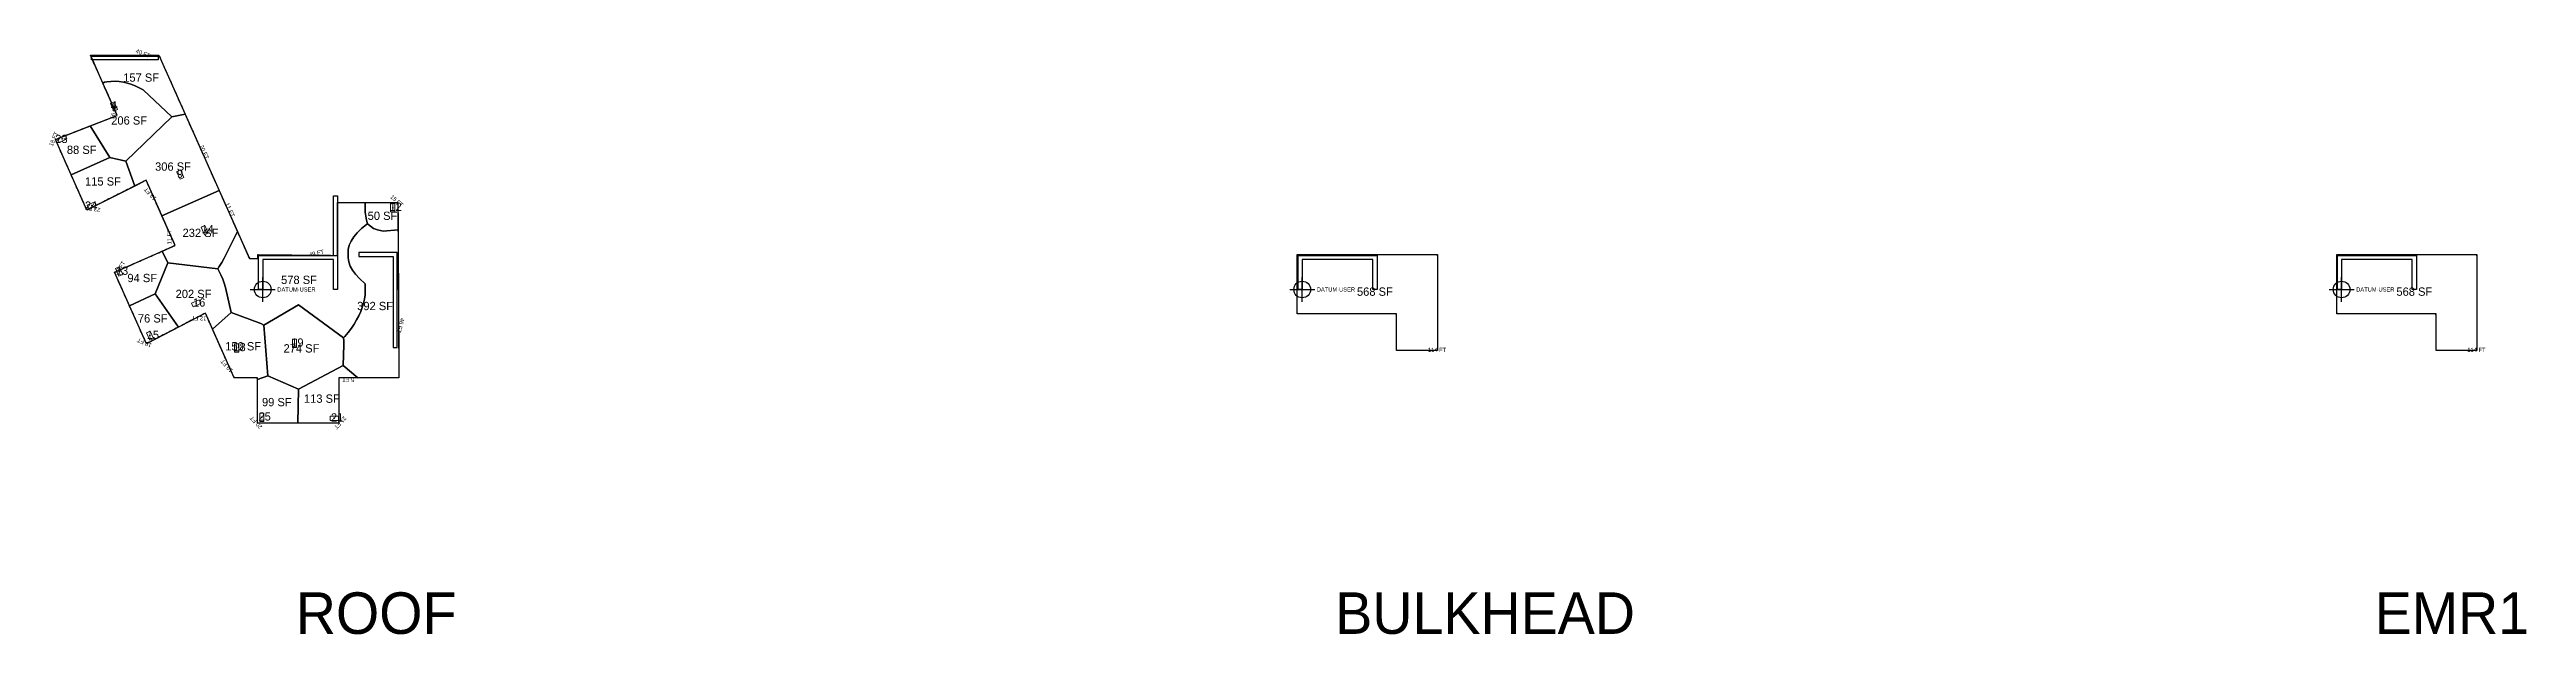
# Model space of a CAD drawing. Header units: metres. Extents: x 6006 to 43258, y -596 to 1101.
# Drawn here: x 33109 to 40258, y -596 to 1094 of the extents above; entities that cross this region are included whole.
import ezdxf
from ezdxf.enums import TextEntityAlignment as Align

# ---------------------------------------------------------------- set-up
doc = ezdxf.new("R2010")
doc.units = ezdxf.units.M
doc.layers.add('COLUMN-FOOTPRINT', color=6, linetype='Continuous', lineweight=9)
for name, color, linetype in [('COLUMN-LABEL', 6, 'Continuous'), ('FLOOR LABELS', 1, 'Continuous'), ('FLOOR_10_AREA_LABELS', 3, 'Continuous'), ('FLOOR_10_BOUNDARY', 5, 'Continuous'), ('FLOOR_10_COLUMNS', 7, 'Continuous'), ('FLOOR_10_DATUM', 4, 'Continuous'), ('FLOOR_10_FASCADE_COLUMNS', 30, 'Continuous'), ('FLOOR_10_FASCADE_WALLS', 4, 'Continuous'), ('FLOOR_10_LARGE_TRIBUTARY', 6, 'Continuous'), ('FLOOR_10_TRIBUTARY_COL_0', 2, 'Continuous'), ('FLOOR_10_TRIBUTARY_COL_1', 2, 'Continuous'), ('FLOOR_10_TRIBUTARY_COL_10', 2, 'Continuous'), ('FLOOR_10_TRIBUTARY_COL_11', 2, 'Continuous'), ('FLOOR_10_TRIBUTARY_COL_12', 2, 'Continuous'), ('FLOOR_10_TRIBUTARY_COL_2', 2, 'Continuous'), ('FLOOR_10_TRIBUTARY_COL_3', 2, 'Continuous'), ('FLOOR_10_TRIBUTARY_COL_4', 2, 'Continuous'), ('FLOOR_10_TRIBUTARY_COL_5', 2, 'Continuous'), ('FLOOR_10_TRIBUTARY_COL_6', 2, 'Continuous'), ('FLOOR_10_TRIBUTARY_COL_7', 2, 'Continuous'), ('FLOOR_10_TRIBUTARY_COL_8', 2, 'Continuous'), ('FLOOR_10_TRIBUTARY_COL_9', 2, 'Continuous'), ('FLOOR_10_WALL_TRIBUTARY_11', 1, 'Continuous'), ('FLOOR_10_WALL_TRIBUTARY_17', 1, 'Continuous'), ('FLOOR_10_WALL_TRIBUTARY_25', 1, 'Continuous'), ('FLOOR_11_AREA_LABELS', 3, 'Continuous'), ('FLOOR_11_BOUNDARY', 5, 'Continuous'), ('FLOOR_11_DATUM', 4, 'Continuous'), ('FLOOR_11_FASCADE_WALLS', 4, 'Continuous'), ('FLOOR_11_LARGE_TRIBUTARY', 6, 'Continuous'), ('FLOOR_11_WALL_TRIBUTARY_33', 1, 'Continuous'), ('FLOOR_9_AREA_LABELS', 3, 'Continuous'), ('FLOOR_9_BOUNDARY', 5, 'Continuous'), ('FLOOR_9_DATUM', 4, 'Continuous'), ('FLOOR_9_FASCADE_WALLS', 4, 'Continuous'), ('FLOOR_9_LARGE_TRIBUTARY', 6, 'Continuous'), ('FLOOR_9_WALL_TRIBUTARY_2', 1, 'Continuous'), ('SECONDARY AREA', 7, 'Continuous'), ('SHEAR-WALL', 4, 'Continuous')]:
    doc.layers.add(name, color=color, linetype=linetype)

msp = doc.modelspace()

# ---------------------------------------------------------------- texts
at = {"layer": 'COLUMN-LABEL'}
for s, height, p in [('4', 23.8, (33286.1, 919.9)), ('23', 23.83, (33125.7, 823.7)), ('9', 23.8, (33477, 723)), ('24', 23.83, (33211.4, 631.2)), ('12', 23.83, (34090.3, 627.6)), ('14', 23.83, (33547.6, 562.9)), ('13', 23.83, (33300.7, 443)), ('16', 23.83, (33523.4, 351.2)), ('15', 23.83, (33389.8, 257.8)), ('18', 23.83, (33639.9, 222.4)), ('19', 23.83, (33806.9, 235.5)), ('25', 23.83, (33712.4, 21.9)), ('21', 23.83, (33921.6, 19.2))]:
    msp.add_text(s, height=height, dxfattribs=at).set_placement(p)
at = {"layer": 'FLOOR LABELS'}
for s, p in [('ROOF', (33820.1, -594.3)), ('BULKHEAD', (36820.1, -594.3)), ('EMR1', (39820.1, -594.3))]:
    msp.add_text(s, height=120, dxfattribs=at).set_placement(p)
at = {"layer": 'FLOOR_10_AREA_LABELS'}
for s, p in [('157 SF', (33373.6, 1012.7)), ('206 SF', (33339, 888.9)), ('88 SF', (33202.1, 804.1)), ('115 SF', (33263.4, 712.7)), ('306 SF', (33465.6, 755.7)), ('232 SF', (33544.9, 564.2)), ('50 SF', (34070.2, 613.5)), ('94 SF', (33376.8, 433.8)), ('578 SF', (33829.3, 428.4)), ('202 SF', (33524.9, 387.8)), ('392 SF', (34048.9, 352.9)), ('76 SF', (33407.1, 317.1)), ('150 SF', (33668, 236.5)), ('274 SF', (33836.4, 230.5)), ('99 SF', (33765.2, 75.3)), ('113 SF', (33895.3, 85.3))]:
    msp.add_text(s, height=24, dxfattribs=at).set_placement(p, align=Align.MIDDLE_CENTER)
at = {"layer": 'FLOOR_10_DATUM'}
msp.add_text('DATUM·USER', height=12, dxfattribs=at).set_placement((33766.7, 394.6))
at = {"layer": 'FLOOR_10_FASCADE_COLUMNS'}
for s, rotation, p in [('16 FT', 73.15223, (33295.4, 913.3)), ('18 FT', 68.07369, (33121.1, 835.3)), ('20 FT', -66.00611, (33555.7, 797.8)), ('13 FT', 131.84023, (33399.6, 676.5)), ('11 FT', -66.00611, (33630.1, 630.6)), ('15 FT', -40.65858, (34111.5, 656.6)), ('23 FT', 169.34128, (33234.4, 633.5)), ('11 FT', 90.42075, (33455, 552.4)), ('22 FT', 59.1981, (33312.7, 462.6)), ('12 FT', 177.77735, (33540.6, 316.9)), ('19 FT', 156.26094, (33383, 246.2)), ('19 FT', 131.57037, (33620.6, 179.8)), ('5 FT', 180, (33970.9, 139.4)), ('20 FT', 132.0443, (33705.1, 16.3)), ('21 FT', -132.56113, (33948.4, 15.7))]:
    msp.add_text(s, height=12, rotation=rotation, dxfattribs=at).set_placement(p, align=Align.MIDDLE_CENTER)
at = {"layer": 'FLOOR_10_FASCADE_WALLS'}
for s, rotation, p in [('40 FT', -21.00914, (33378.9, 1082.7)), ('49 FT', 12.37994, (33879.7, 505.5)), ('46 FT', -105.41878, (34122.6, 296.9))]:
    msp.add_text(s, height=12, rotation=rotation, dxfattribs=at).set_placement(p, align=Align.MIDDLE_CENTER)
at = {"layer": 'FLOOR_11_AREA_LABELS'}
msp.add_text('568 SF', height=24, dxfattribs=at).set_placement((39934.5, 394.4), align=Align.MIDDLE_CENTER)
at = {"layer": 'FLOOR_11_DATUM'}
msp.add_text('DATUM·USER', height=12, dxfattribs=at).set_placement((39766.7, 394.6))
at = {"layer": 'FLOOR_11_FASCADE_WALLS'}
msp.add_text('114 FT', height=12, dxfattribs=at).set_placement((40113.8, 226.2), align=Align.MIDDLE_CENTER)
at = {"layer": 'FLOOR_9_AREA_LABELS'}
msp.add_text('568 SF', height=24, dxfattribs=at).set_placement((36934.5, 394.4), align=Align.MIDDLE_CENTER)
at = {"layer": 'FLOOR_9_DATUM'}
msp.add_text('DATUM·USER', height=12, dxfattribs=at).set_placement((36766.7, 394.6))
at = {"layer": 'FLOOR_9_FASCADE_WALLS'}
msp.add_text('114 FT', height=12, dxfattribs=at).set_placement((37113.8, 226.2), align=Align.MIDDLE_CENTER)

# ---------------------------------------------------------------- linework, layer by layer
at = {"layer": 'COLUMN-FOOTPRINT'}
for points in [[(33285.1, 937.8), (33294.8, 915.9), (33305.8, 920.8), (33296.1, 942.7)], [(33154.4, 846.3), (33132.5, 836.6), (33137.3, 825.6), (33159.3, 835.4)], [(33476.1, 740.9), (33485.8, 719), (33496.8, 723.9), (33487, 745.8)], [(33240.1, 653.8), (33218.2, 644), (33223, 633.1), (33245, 642.8)], [(34105.7, 624.9), (34105.7, 648.9), (34093.7, 648.9), (34093.7, 624.9)], [(33546.6, 580.8), (33556.4, 558.9), (33567.4, 563.7), (33557.6, 585.7)], [(33299.7, 460.9), (33309.5, 438.9), (33320.4, 443.8), (33310.7, 465.8)], [(33524.2, 350.2), (33546.1, 360), (33541.3, 371), (33519.3, 361.2)], [(33388.9, 275.7), (33398.6, 253.8), (33409.6, 258.6), (33399.8, 280.6)], [(33655.3, 219.8), (33655.3, 243.8), (33643.3, 243.8), (33643.3, 219.8)], [(33822.3, 232.9), (33822.3, 256.9), (33810.3, 256.9), (33810.3, 232.9)], [(33727.8, 19.3), (33727.8, 43.3), (33715.8, 43.3), (33715.8, 19.3)], [(33919, 22.6), (33943, 22.6), (33943, 34.6), (33919, 34.6)]]:
    msp.add_lwpolyline(points, close=True, dxfattribs=at)
at = {"layer": 'FLOOR_10_BOUNDARY'}
msp.add_lwpolyline([(33944, 145.4), (33944, 14.1), (33709.5, 14.1), (33709.5, 145.4), (33642.2, 145.4), (33559, 332.3), (33388.9, 243.9), (33297, 450.2), (33471.9, 528.1), (33388.2, 716), (33217, 630.1), (33126.2, 834.1), (33304.7, 903.6), (33227.5, 1077.1), (33424.8, 1077.1), (33686.2, 489.8), (33710.5, 489.8), (33710.5, 501.2), (33940.7, 499.1), (33940.7, 652.1), (34114.8, 652.1), (34117.7, 145.4), (33944, 145.4)], close=True, dxfattribs=at)
at = {"layer": 'FLOOR_10_COLUMNS'}
for p in [(33295.4, 929.3), (33145.9, 836), (33486.4, 732.4), (33231.6, 643.4), (33557, 572.3), (34099.7, 636.9), (33310.1, 452.3), (33532.7, 360.6), (33399.2, 267.2), (33649.3, 231.8), (33816.3, 244.9), (33721.8, 31.3), (33931, 28.6)]:
    msp.add_point(p, dxfattribs=at)
at = {"layer": 'FLOOR_10_DATUM'}
for p, q in [((33724.7, 364.6), (33724.7, 436.6)), ((33688.7, 400.6), (33760.7, 400.6))]:
    msp.add_line(p, q, dxfattribs=at)
msp.add_circle((33724.7, 400.6), 24, dxfattribs=at)
at = {"layer": 'FLOOR_10_FASCADE_COLUMNS'}
for points in [[(33226.1, 873), (33231.7, 875.1), (33237.3, 877.3), (33242.8, 879.5), (33248.4, 881.7), (33254, 883.8), (33259.6, 886), (33265.2, 888.2), (33270.8, 890.4), (33276.4, 892.5), (33282, 894.7), (33287.6, 896.9), (33293.2, 899.1), (33298.8, 901.2), (33304.4, 903.4), (33302.5, 908.7), (33300, 914.1), (33297.6, 919.6), (33295.2, 925.1), (33292.7, 930.6), (33290.3, 936.1), (33287.8, 941.5), (33285.4, 947), (33283, 952.5), (33280.5, 958), (33278.1, 963.5), (33275.6, 969), (33273.2, 974.4), (33270.8, 979.9), (33268.3, 985.4), (33265.9, 990.9), (33263.4, 996.4)], [(33170.4, 734.7), (33168, 740.2), (33165.5, 745.7), (33163.1, 751.2), (33160.7, 756.6), (33158.2, 762.1), (33155.8, 767.6), (33153.3, 773.1), (33150.9, 778.6), (33148.5, 784.1), (33146, 789.5), (33143.6, 795), (33141.1, 800.5), (33138.7, 806), (33136.3, 811.5), (33133.8, 816.9), (33131.4, 822.4), (33128.9, 827.9), (33126.5, 833.4), (33131, 836), (33136.6, 838.2), (33142.2, 840.4), (33147.8, 842.5), (33153.4, 844.7), (33159, 846.9), (33164.6, 849.1), (33170.1, 851.2), (33175.7, 853.4), (33181.3, 855.6), (33186.9, 857.8), (33192.5, 859.9), (33198.1, 862.1), (33203.7, 864.3), (33209.3, 866.4), (33214.9, 868.6), (33220.5, 870.8), (33226.1, 873)], [(33501.4, 905), (33503.9, 899.5), (33506.3, 894), (33508.7, 888.5), (33511.2, 883), (33513.6, 877.6), (33516.1, 872.1), (33518.5, 866.6), (33520.9, 861.1), (33523.4, 855.6), (33525.8, 850.2), (33528.3, 844.7), (33530.7, 839.2), (33533.1, 833.7), (33535.6, 828.2), (33538, 822.7), (33540.5, 817.3), (33542.9, 811.8), (33545.3, 806.3), (33547.8, 800.8), (33550.2, 795.3), (33552.7, 789.9), (33555.1, 784.4), (33557.5, 778.9), (33560, 773.4), (33562.4, 767.9), (33564.9, 762.4), (33567.3, 757), (33569.7, 751.5), (33572.2, 746), (33574.6, 740.5), (33577.1, 735), (33579.5, 729.6), (33581.9, 724.1), (33584.4, 718.6), (33586.8, 713.1), (33589.2, 707.6), (33591.7, 702.2), (33594.1, 696.7), (33596.6, 691.2), (33599, 685.7)], [(33355.9, 699.8), (33350.5, 697.1), (33345.2, 694.4), (33339.8, 691.7), (33334.5, 689), (33329.1, 686.3), (33323.7, 683.7), (33318.4, 681), (33313, 678.3), (33307.6, 675.6), (33302.3, 672.9), (33296.9, 670.2), (33291.6, 667.5), (33286.2, 664.8), (33280.8, 662.1), (33275.5, 659.4), (33270.1, 656.7), (33264.8, 654), (33259.4, 651.3), (33254, 648.6), (33248.7, 646), (33243.3, 643.3), (33237.9, 640.6), (33232.6, 637.9), (33227.2, 635.2), (33221.9, 632.5), (33216.8, 630.6), (33214.3, 636.1), (33211.9, 641.5), (33209.5, 647), (33207, 652.5), (33204.6, 658), (33202.1, 663.5), (33199.7, 668.9), (33197.3, 674.4), (33194.8, 679.9), (33192.4, 685.4), (33189.9, 690.9), (33187.5, 696.4), (33185.1, 701.8), (33182.6, 707.3), (33180.2, 712.8), (33177.7, 718.3), (33175.3, 723.8), (33172.9, 729.2), (33170.4, 734.7)], [(33434.5, 612), (33432.1, 617.5), (33429.6, 623), (33427.2, 628.5), (33424.7, 634), (33422.3, 639.4), (33419.9, 644.9), (33417.4, 650.4), (33415, 655.9), (33412.5, 661.4), (33410.1, 666.8), (33407.7, 672.3), (33405.2, 677.8), (33402.8, 683.3), (33400.3, 688.8), (33397.9, 694.3), (33395.5, 699.7), (33393, 705.2), (33390.6, 710.7), (33388.1, 716), (33382.7, 713.3), (33377.4, 710.6), (33372, 707.9), (33366.6, 705.2), (33361.3, 702.5), (33355.9, 699.8)], [(33599, 685.7), (33601.4, 680.2), (33603.9, 674.7), (33606.3, 669.3), (33608.8, 663.8), (33611.2, 658.3), (33613.6, 652.8), (33616.1, 647.3), (33618.5, 641.9), (33621, 636.4), (33623.4, 630.9), (33625.8, 625.4), (33628.3, 619.9), (33630.7, 614.4), (33633.2, 609), (33635.6, 603.5), (33638, 598), (33640.5, 592.5), (33642.9, 587), (33645.4, 581.6), (33647.8, 576.1), (33650.2, 570.6)], [(34021.4, 652.1), (34027.4, 652.1), (34033.4, 652.1), (34039.4, 652.1), (34045.4, 652.1), (34051.4, 652.1), (34057.4, 652.1), (34063.4, 652.1), (34069.4, 652.1), (34075.4, 652.1), (34081.4, 652.1), (34087.4, 652.1), (34093.4, 652.1), (34099.4, 652.1), (34105.4, 652.1), (34111.4, 652.1), (34114.8, 649.5), (34114.8, 643.5), (34114.9, 637.5), (34114.9, 631.5), (34114.9, 625.5), (34115, 619.5), (34115, 613.5), (34115, 607.5), (34115.1, 601.5), (34115.1, 595.5), (34115.1, 589.5), (34115.2, 583.5), (34115.2, 577.5), (34115.3, 571.5)], [(33435.2, 511.8), (33440.7, 514.2), (33446.2, 516.6), (33451.7, 519.1), (33457.2, 521.5), (33462.6, 524), (33468.1, 526.4), (33471.1, 529.8), (33468.7, 535.3), (33466.2, 540.8), (33463.8, 546.3), (33461.3, 551.7), (33458.9, 557.2), (33456.5, 562.7), (33454, 568.2), (33451.6, 573.7), (33449.1, 579.1), (33446.7, 584.6), (33444.3, 590.1), (33441.8, 595.6), (33439.4, 601.1), (33436.9, 606.5), (33434.5, 612)], [(33340.4, 352.7), (33338, 358.2), (33335.6, 363.7), (33333.1, 369.2), (33330.7, 374.7), (33328.2, 380.2), (33325.8, 385.6), (33323.4, 391.1), (33320.9, 396.6), (33318.5, 402.1), (33316, 407.6), (33313.6, 413), (33311.2, 418.5), (33308.7, 424), (33306.3, 429.5), (33303.8, 435), (33301.4, 440.4), (33299, 445.9), (33298.2, 450.8), (33303.7, 453.2), (33309.2, 455.6), (33314.6, 458.1), (33320.1, 460.5), (33325.6, 463), (33331.1, 465.4), (33336.6, 467.8), (33342.1, 470.3), (33347.5, 472.7), (33353, 475.2), (33358.5, 477.6), (33364, 480), (33369.5, 482.5), (33374.9, 484.9), (33380.4, 487.4), (33385.9, 489.8), (33391.4, 492.2), (33396.9, 494.7), (33402.4, 497.1), (33407.8, 499.6), (33413.3, 502), (33418.8, 504.4), (33424.3, 506.9), (33429.8, 509.3), (33435.2, 511.8)], [(33480.1, 291.3), (33474.8, 288.5), (33469.5, 285.8), (33464.2, 283), (33458.8, 280.2), (33453.5, 277.5), (33448.2, 274.7), (33442.9, 271.9), (33437.5, 269.2), (33432.2, 266.4), (33426.9, 263.6), (33421.6, 260.9), (33416.2, 258.1), (33410.9, 255.3), (33405.6, 252.6), (33400.3, 249.8), (33395, 247), (33389.6, 244.2), (33386.8, 248.6), (33384.4, 254.1), (33381.9, 259.6), (33379.5, 265), (33377, 270.5), (33374.6, 276), (33372.2, 281.5), (33369.7, 287), (33367.3, 292.4), (33364.8, 297.9), (33362.4, 303.4), (33360, 308.9), (33357.5, 314.4), (33355.1, 319.9), (33352.6, 325.3), (33350.2, 330.8), (33347.8, 336.3), (33345.3, 341.8), (33342.9, 347.3), (33340.4, 352.7)], [(33579, 287.5), (33576.5, 293), (33574.1, 298.4), (33571.6, 303.9), (33569.2, 309.4), (33566.8, 314.9), (33564.3, 320.4), (33561.9, 325.8), (33559.4, 331.3), (33554.6, 330.1), (33549.3, 327.3), (33544, 324.5), (33538.7, 321.8), (33533.4, 319), (33528, 316.2), (33522.7, 313.5), (33517.4, 310.7), (33512.1, 307.9), (33506.7, 305.2), (33501.4, 302.4), (33496.1, 299.6), (33490.8, 296.9), (33485.4, 294.1), (33480.1, 291.3)], [(33709.5, 140.3), (33708.7, 145.4), (33702.7, 145.4), (33696.7, 145.4), (33690.7, 145.4), (33684.7, 145.4), (33678.7, 145.4), (33672.7, 145.4), (33666.7, 145.4), (33660.7, 145.4), (33654.7, 145.4), (33648.7, 145.4), (33642.7, 145.4), (33640, 150.4), (33637.5, 155.9), (33635.1, 161.4), (33632.6, 166.9), (33630.2, 172.4), (33627.8, 177.8), (33625.3, 183.3), (33622.9, 188.8), (33620.4, 194.3), (33618, 199.8), (33615.6, 205.3), (33613.1, 210.7), (33610.7, 216.2), (33608.2, 221.7), (33605.8, 227.2), (33603.4, 232.7), (33600.9, 238.1), (33598.5, 243.6), (33596, 249.1), (33593.6, 254.6), (33591.2, 260.1), (33588.7, 265.6), (33586.3, 271), (33583.8, 276.5), (33581.4, 282), (33579, 287.5)], [(33944, 145.4), (33944, 139.4), (33944, 133.4), (33944, 127.4), (33944, 121.4), (33944, 115.4), (33944, 109.4), (33944, 103.4), (33944, 97.4), (33944, 91.4), (33944, 85.4), (33944, 79.4), (33944, 73.4), (33944, 67.4), (33944, 61.4), (33944, 55.4), (33944, 49.4), (33944, 43.4), (33944, 37.4), (33944, 31.4), (33944, 25.4), (33944, 19.4), (33943.3, 14.1), (33937.3, 14.1), (33931.3, 14.1), (33925.3, 14.1), (33919.3, 14.1), (33913.3, 14.1), (33907.3, 14.1), (33901.3, 14.1), (33895.3, 14.1), (33889.3, 14.1), (33883.3, 14.1), (33877.3, 14.1), (33871.3, 14.1), (33865.3, 14.1), (33859.3, 14.1), (33853.3, 14.1), (33847.3, 14.1), (33841.3, 14.1), (33835.3, 14.1), (33829.3, 14.1), (33823.3, 14.1)], [(33997.8, 145.4), (33991.8, 145.4), (33985.8, 145.4), (33979.8, 145.4), (33973.8, 145.4), (33967.8, 145.4), (33961.8, 145.4), (33955.8, 145.4), (33949.8, 145.4), (33944, 145.4)], [(33823.3, 14.1), (33817.3, 14.1), (33811.3, 14.1), (33805.3, 14.1), (33799.3, 14.1), (33793.3, 14.1), (33787.3, 14.1), (33781.3, 14.1), (33775.3, 14.1), (33769.3, 14.1), (33763.3, 14.1), (33757.3, 14.1), (33751.3, 14.1), (33745.3, 14.1), (33739.3, 14.1), (33733.3, 14.1), (33727.3, 14.1), (33721.3, 14.1), (33715.3, 14.1), (33709.5, 14.3), (33709.5, 20.3), (33709.5, 26.3), (33709.5, 32.3), (33709.5, 38.3), (33709.5, 44.3), (33709.5, 50.3), (33709.5, 56.3), (33709.5, 62.3), (33709.5, 68.3), (33709.5, 74.3), (33709.5, 80.3), (33709.5, 86.3), (33709.5, 92.3), (33709.5, 98.3), (33709.5, 104.3), (33709.5, 110.3), (33709.5, 116.3), (33709.5, 122.3), (33709.5, 128.3), (33709.5, 134.3), (33709.5, 140.3)]]:
    msp.add_lwpolyline(points, dxfattribs=at)
at = {"layer": 'FLOOR_10_FASCADE_WALLS'}
for points in [[(33263.4, 996.4), (33261, 1001.8), (33258.6, 1007.3), (33256.1, 1012.8), (33253.7, 1018.3), (33251.2, 1023.8), (33248.8, 1029.3), (33246.4, 1034.7), (33243.9, 1040.2), (33241.5, 1045.7), (33239, 1051.2), (33236.6, 1056.7), (33234.2, 1062.1), (33231.7, 1067.6), (33229.3, 1073.1), (33229.2, 1077.1), (33235.2, 1077.1), (33241.2, 1077.1), (33247.2, 1077.1), (33253.2, 1077.1), (33259.2, 1077.1), (33265.2, 1077.1), (33271.2, 1077.1), (33277.2, 1077.1), (33283.2, 1077.1), (33289.2, 1077.1), (33295.2, 1077.1), (33301.2, 1077.1), (33307.2, 1077.1), (33313.2, 1077.1), (33319.2, 1077.1), (33325.2, 1077.1), (33331.2, 1077.1), (33337.2, 1077.1), (33343.2, 1077.1), (33349.2, 1077.1), (33355.2, 1077.1), (33361.2, 1077.1), (33367.2, 1077.1), (33373.2, 1077.1), (33379.2, 1077.1), (33385.2, 1077.1), (33391.2, 1077.1), (33397.2, 1077.1), (33403.2, 1077.1), (33409.2, 1077.1), (33415.2, 1077.1), (33421.2, 1077.1), (33425.8, 1074.9), (33428.2, 1069.4), (33430.7, 1063.9), (33433.1, 1058.5), (33435.5, 1053), (33438, 1047.5), (33440.4, 1042), (33442.9, 1036.5), (33445.3, 1031), (33447.7, 1025.6), (33450.2, 1020.1), (33452.6, 1014.6), (33455.1, 1009.1), (33457.5, 1003.6), (33459.9, 998.2), (33462.4, 992.7), (33464.8, 987.2), (33467.3, 981.7), (33469.7, 976.2), (33472.1, 970.7), (33474.6, 965.3), (33477, 959.8), (33479.5, 954.3), (33481.9, 948.8), (33484.3, 943.3), (33486.8, 937.9), (33489.2, 932.4), (33491.7, 926.9), (33494.1, 921.4), (33496.5, 915.9), (33499, 910.5), (33501.4, 905)], [(33650.2, 570.6), (33652.7, 565.1), (33655.1, 559.6), (33657.6, 554.2), (33660, 548.7), (33662.4, 543.2), (33664.9, 537.7), (33667.3, 532.2), (33669.8, 526.7), (33672.2, 521.3), (33674.6, 515.8), (33677.1, 510.3), (33679.5, 504.8), (33682, 499.3), (33684.4, 493.9), (33687.8, 489.8), (33693.8, 489.8), (33699.8, 489.8), (33705.8, 489.8), (33710.5, 491), (33710.5, 497), (33712.4, 501.2), (33718.4, 501.1), (33724.4, 501.1), (33730.4, 501), (33736.4, 500.9), (33742.4, 500.9), (33748.4, 500.8), (33754.4, 500.8), (33760.4, 500.7), (33766.4, 500.7), (33772.4, 500.6), (33778.4, 500.6), (33784.4, 500.5), (33790.4, 500.4), (33796.4, 500.4), (33802.4, 500.3), (33808.4, 500.3), (33814.4, 500.2), (33820.4, 500.2), (33826.4, 500.1), (33832.4, 500.1), (33838.4, 500), (33844.4, 500), (33850.4, 499.9), (33856.4, 499.8), (33862.4, 499.8), (33868.4, 499.7), (33874.4, 499.7), (33880.4, 499.6), (33886.4, 499.6), (33892.4, 499.5), (33898.4, 499.5), (33904.4, 499.4), (33910.4, 499.3), (33916.4, 499.3), (33922.4, 499.2), (33928.4, 499.2), (33934.4, 499.1), (33940.4, 499.1), (33940.7, 504.8), (33940.7, 510.8), (33940.7, 516.8), (33940.7, 522.8), (33940.7, 528.8), (33940.7, 534.8), (33940.7, 540.8), (33940.7, 546.8), (33940.7, 552.8), (33940.7, 558.8), (33940.7, 564.8), (33940.7, 570.8), (33940.7, 576.8), (33940.7, 582.8), (33940.7, 588.8), (33940.7, 594.8), (33940.7, 600.8), (33940.7, 606.8), (33940.7, 612.8), (33940.7, 618.8), (33940.7, 624.8), (33940.7, 630.8), (33940.7, 636.8), (33940.7, 642.8), (33940.7, 648.8), (33943.4, 652.1), (33949.4, 652.1), (33955.4, 652.1), (33961.4, 652.1), (33967.4, 652.1), (33973.4, 652.1), (33979.4, 652.1), (33985.4, 652.1), (33991.4, 652.1), (33997.4, 652.1), (34003.4, 652.1), (34009.4, 652.1), (34015.4, 652.1), (34021.4, 652.1)], [(34115.3, 571.5), (34115.3, 565.5), (34115.3, 559.5), (34115.4, 553.5), (34115.4, 547.5), (34115.4, 541.5), (34115.5, 535.5), (34115.5, 529.5), (34115.5, 523.5), (34115.6, 517.5), (34115.6, 511.5), (34115.6, 505.5), (34115.7, 499.5), (34115.7, 493.5), (34115.7, 487.5), (34115.8, 481.5), (34115.8, 475.5), (34115.8, 469.5), (34115.9, 463.5), (34115.9, 457.5), (34115.9, 451.5), (34116, 445.5), (34116, 439.5), (34116.1, 433.5), (34116.1, 427.5), (34116.1, 421.5), (34116.2, 415.5), (34116.2, 409.5), (34116.2, 403.5), (34116.3, 397.5), (34116.3, 391.5), (34116.3, 385.5), (34116.4, 379.5), (34116.4, 373.5), (34116.4, 367.5), (34116.5, 361.5), (34116.5, 355.5), (34116.5, 349.5), (34116.6, 343.5), (34116.6, 337.5), (34116.6, 331.5), (34116.7, 325.5), (34116.7, 319.5), (34116.8, 313.5), (34116.8, 307.5), (34116.8, 301.5), (34116.9, 295.5), (34116.9, 289.5), (34116.9, 283.5), (34117, 277.5), (34117, 271.5), (34117, 265.5), (34117.1, 259.5), (34117.1, 253.5), (34117.1, 247.5), (34117.2, 241.5), (34117.2, 235.5), (34117.2, 229.5), (34117.3, 223.5), (34117.3, 217.5), (34117.3, 211.5), (34117.4, 205.5), (34117.4, 199.5), (34117.4, 193.5), (34117.5, 187.5), (34117.5, 181.5), (34117.6, 175.5), (34117.6, 169.5), (34117.6, 163.5), (34117.7, 157.5), (34117.7, 151.5), (34117.7, 145.5), (34111.8, 145.4), (34105.8, 145.4), (34099.8, 145.4), (34093.8, 145.4), (34087.8, 145.4), (34081.8, 145.4), (34075.8, 145.4), (34069.8, 145.4), (34063.8, 145.4), (34057.8, 145.4), (34051.8, 145.4), (34045.8, 145.4), (34039.8, 145.4), (34033.8, 145.4), (34027.8, 145.4), (34021.8, 145.4), (34015.8, 145.4), (34009.8, 145.4), (34003.8, 145.4), (33997.8, 145.4)]]:
    msp.add_lwpolyline(points, dxfattribs=at)
at = {"layer": 'FLOOR_10_LARGE_TRIBUTARY'}
for points in [[(33250.3, 1077.1), (33262.3, 1077.1), (33274.3, 1077.1), (33286.3, 1077.1), (33298.3, 1077.1), (33310.3, 1077.1), (33322.3, 1077.1), (33334.3, 1077.1), (33346.3, 1077.1), (33358.3, 1077.1), (33370.3, 1077.1), (33382.3, 1077.1), (33394.3, 1077.1), (33406.3, 1077.1), (33418.1, 1077.1), (33424.8, 1077.1), (33428.6, 1068.6), (33500.5, 907.1), (33462, 899.8), (33379.8, 977.3), (33370.3, 982.6), (33358.3, 988.3), (33346.3, 993), (33334.3, 996.7), (33322.3, 999.4), (33310.3, 1001.2), (33298.3, 1001.9), (33286.3, 1001.6), (33274.3, 1000.4), (33267.8, 999.2), (33263.2, 996.9), (33230.9, 1069.4), (33227.5, 1077.1), (33238.3, 1077.1), (33250.3, 1077.1)], [(33274.3, 1000.4), (33286.3, 1001.6), (33298.3, 1001.9), (33310.3, 1001.2), (33322.3, 999.4), (33334.3, 996.7), (33346.3, 993), (33358.3, 988.3), (33370.3, 982.6), (33379.8, 977.3), (33462, 899.8), (33329.8, 771.5), (33283.5, 781.9), (33226.6, 873.2), (33304.7, 903.6), (33263.2, 996.9), (33267.8, 999.2), (33274.3, 1000.4)], [(33283.5, 781.9), (33171.6, 732.1), (33126.2, 834.1), (33226.6, 873.2), (33283.5, 781.9)], [(33329.8, 771.5), (33462, 899.8), (33500.5, 907.1), (33598.8, 686.3), (33433.8, 613.6), (33388.2, 716), (33355, 699.4), (33329.8, 771.5)], [(33283.5, 781.9), (33329.8, 771.5), (33355, 699.4), (33217, 630.1), (33171.6, 732.1), (33283.5, 781.9)], [(33434.1, 511.2), (33471.9, 528.1), (33433.8, 613.6), (33598.8, 686.3), (33651.3, 568.2), (33613.5, 490.6), (33606.7, 478.6), (33599.1, 466.6), (33594.9, 460.7), (33450.6, 477.3), (33434.1, 511.2)], [(33718.7, 302), (33633, 334.2), (33616.9, 406.6), (33613.5, 418.6), (33609.2, 430.6), (33604.1, 442.6), (33598.3, 454.6), (33594.9, 460.7), (33599.1, 466.6), (33606.7, 478.6), (33613.5, 490.6), (33651.3, 568.2), (33685.9, 490.6), (33686.2, 489.8), (33710.5, 489.8), (33710.5, 490.6), (33710.5, 501.2), (33716.5, 501.1), (33728.2, 501), (33740.2, 500.9), (33752.2, 500.8), (33764.2, 500.7), (33776.2, 500.6), (33788.2, 500.5), (33800.2, 500.4), (33812.2, 500.2), (33824.2, 500.1), (33836.2, 500), (33848.2, 499.9), (33860.2, 499.8), (33872.2, 499.7), (33884.2, 499.6), (33896.2, 499.5), (33908.2, 499.4), (33920.2, 499.3), (33933.4, 499.1), (33940.7, 499.1), (33940.7, 504.4), (33940.7, 516.4), (33940.7, 528.4), (33940.7, 540.4), (33940.7, 552.4), (33940.7, 564.4), (33940.7, 576.4), (33940.7, 588.4), (33940.7, 600.4), (33940.7, 612.4), (33940.7, 624.4), (33940.7, 636.4), (33940.7, 648.4), (33940.7, 652.1), (34020.9, 652.1), (34020.5, 648.4), (34020.1, 636.4), (34020.6, 624.4), (34022, 612.4), (34024.3, 600.4), (34026.9, 590.6), (34023.8, 588.4), (34009.2, 576.4), (33997, 564.4), (33987.1, 552.4), (33979.6, 540.4), (33974.4, 528.4), (33971.6, 516.4), (33971.1, 504.4), (33971.5, 501.9), (33971.1, 492.4), (33973, 480.4), (33977.2, 468.4), (33983.8, 456.4), (33992.7, 444.4), (34004, 432.4), (34007.9, 428.9), (34016, 420.4), (34019.9, 416.9), (34020.7, 416.1), (34020.7, 408.7), (34020.6, 408.4), (34020.7, 396.7), (34019.8, 384.7), (34018, 372.7), (34015.3, 360.7), (34011.8, 348.7), (34007.3, 336.7), (34001.9, 324.7), (33995.6, 312.7), (33988.5, 300.7), (33980.4, 288.7), (33971.4, 276.7), (33961.5, 264.7), (33960, 262.9), (33958, 260.6), (33827.6, 356.3), (33728.1, 297.8), (33718.7, 302)], [(34072.5, 569.1), (34067.9, 569.9), (34055.9, 573.1), (34044.7, 577.1), (34026.9, 590.6), (34024.3, 600.4), (34022, 612.4), (34020.6, 624.4), (34020.1, 636.4), (34020.5, 648.4), (34020.9, 652.1), (34114.8, 652.1), (34115.2, 573.3), (34072.5, 569.1)], [(33958.5, 240.7), (33958.4, 252.7), (33958, 260.6), (33960, 262.9), (33961.5, 264.7), (33971.4, 276.7), (33980.4, 288.7), (33988.5, 300.7), (33995.6, 312.7), (34001.9, 324.7), (34007.3, 336.7), (34011.8, 348.7), (34015.3, 360.7), (34018, 372.7), (34019.8, 384.7), (34020.7, 396.7), (34020.6, 408.4), (34020.7, 408.7), (34020.7, 416.1), (34019.9, 416.9), (34016, 420.4), (34007.9, 428.9), (34004, 432.4), (33992.7, 444.4), (33983.8, 456.4), (33977.2, 468.4), (33973, 480.4), (33971.1, 492.4), (33971.5, 501.9), (33971.1, 504.4), (33971.6, 516.4), (33974.4, 528.4), (33979.6, 540.4), (33987.1, 552.4), (33997, 564.4), (34009.2, 576.4), (34023.8, 588.4), (34026.9, 590.6), (34044.7, 577.1), (34055.9, 573.1), (34067.9, 569.9), (34072.5, 569.1), (34115.2, 573.3), (34115.7, 502.1), (34115.7, 490.2), (34115.8, 478.2), (34115.9, 466.2), (34115.9, 454.2), (34116, 442.2), (34116.1, 430.2), (34116.1, 418.2), (34116.2, 406.2), (34116.3, 394.2), (34116.4, 382.2), (34116.4, 370.2), (34116.5, 358.2), (34116.6, 346.2), (34116.6, 334.2), (34116.7, 322.2), (34116.8, 310.2), (34116.8, 298.2), (34116.9, 286.2), (34117, 274.2), (34117, 262.2), (34117.1, 250.2), (34117.2, 238.2), (34117.7, 145.4), (34095.7, 145.4), (33999.1, 145.4), (33956.3, 180.6), (33958.5, 240.7)], [(33450.6, 477.3), (33413.9, 388.3), (33340.4, 352.9), (33297, 450.2), (33434.1, 511.2), (33450.6, 477.3)], [(33598.3, 454.6), (33604.1, 442.6), (33609.2, 430.6), (33613.5, 418.6), (33616.9, 406.6), (33633, 334.2), (33579.7, 285.9), (33559, 332.3), (33481.3, 291.9), (33413.9, 388.3), (33450.6, 477.3), (33594.9, 460.7), (33598.3, 454.6)], [(33413.9, 388.3), (33481.3, 291.9), (33388.9, 243.9), (33340.4, 352.9), (33413.9, 388.3)], [(33728.1, 297.8), (33739.7, 151.1), (33709.5, 140.2), (33709.5, 145.4), (33642.2, 145.4), (33579.7, 285.9), (33633, 334.2), (33718.7, 302), (33728.1, 297.8)], [(33728.1, 297.8), (33827.6, 356.3), (33958, 260.6), (33958.4, 252.7), (33958.5, 240.7), (33956.3, 180.6), (33827.5, 112.2), (33739.7, 151.1), (33728.1, 297.8)], [(33739.7, 151.1), (33827.5, 112.2), (33826.2, 14.1), (33709.5, 14.1), (33709.5, 140.2), (33739.7, 151.1)], [(33827.5, 112.2), (33956.3, 180.6), (33999.1, 145.4), (33944, 145.4), (33944, 14.1), (33826.2, 14.1), (33827.5, 112.2)]]:
    msp.add_lwpolyline(points, close=True, dxfattribs=at)
at = {"layer": 'FLOOR_10_TRIBUTARY_COL_0'}
msp.add_lwpolyline([(33283.5, 781.9), (33171.6, 732.1), (33126.2, 834.1), (33226.6, 873.2), (33283.5, 781.9)], close=True, dxfattribs=at)
at = {"layer": 'FLOOR_10_TRIBUTARY_COL_1'}
msp.add_lwpolyline([(33274.3, 1000.4), (33286.3, 1001.6), (33298.3, 1001.9), (33310.3, 1001.2), (33322.3, 999.4), (33334.3, 996.7), (33346.3, 993), (33358.3, 988.3), (33370.3, 982.6), (33379.8, 977.3), (33462, 899.8), (33329.8, 771.5), (33283.5, 781.9), (33226.6, 873.2), (33304.7, 903.6), (33263.2, 996.9), (33267.8, 999.2), (33274.3, 1000.4)], close=True, dxfattribs=at)
at = {"layer": 'FLOOR_10_TRIBUTARY_COL_10'}
msp.add_lwpolyline([(33598.3, 454.6), (33604.1, 442.6), (33609.2, 430.6), (33613.5, 418.6), (33616.9, 406.6), (33633, 334.2), (33579.7, 285.9), (33559, 332.3), (33481.3, 291.9), (33413.9, 388.3), (33450.6, 477.3), (33594.9, 460.7), (33598.3, 454.6)], close=True, dxfattribs=at)
at = {"layer": 'FLOOR_10_TRIBUTARY_COL_11'}
msp.add_lwpolyline([(33283.5, 781.9), (33329.8, 771.5), (33355, 699.4), (33217, 630.1), (33171.6, 732.1), (33283.5, 781.9)], close=True, dxfattribs=at)
at = {"layer": 'FLOOR_10_TRIBUTARY_COL_12'}
msp.add_lwpolyline([(33739.7, 151.1), (33827.5, 112.2), (33826.2, 14.1), (33709.5, 14.1), (33709.5, 140.2), (33739.7, 151.1)], close=True, dxfattribs=at)
at = {"layer": 'FLOOR_10_TRIBUTARY_COL_2'}
msp.add_lwpolyline([(33329.8, 771.5), (33462, 899.8), (33500.5, 907.1), (33598.8, 686.3), (33433.8, 613.6), (33388.2, 716), (33355, 699.4), (33329.8, 771.5)], close=True, dxfattribs=at)
at = {"layer": 'FLOOR_10_TRIBUTARY_COL_3'}
msp.add_lwpolyline([(33434.1, 511.2), (33471.9, 528.1), (33433.8, 613.6), (33598.8, 686.3), (33651.3, 568.2), (33613.5, 490.6), (33606.7, 478.6), (33599.1, 466.6), (33594.9, 460.7), (33450.6, 477.3), (33434.1, 511.2)], close=True, dxfattribs=at)
at = {"layer": 'FLOOR_10_TRIBUTARY_COL_4'}
msp.add_lwpolyline([(33450.6, 477.3), (33413.9, 388.3), (33340.4, 352.9), (33297, 450.2), (33434.1, 511.2), (33450.6, 477.3)], close=True, dxfattribs=at)
at = {"layer": 'FLOOR_10_TRIBUTARY_COL_5'}
msp.add_lwpolyline([(33413.9, 388.3), (33481.3, 291.9), (33388.9, 243.9), (33340.4, 352.9), (33413.9, 388.3)], close=True, dxfattribs=at)
at = {"layer": 'FLOOR_10_TRIBUTARY_COL_6'}
msp.add_lwpolyline([(33728.1, 297.8), (33827.6, 356.3), (33958, 260.6), (33958.4, 252.7), (33958.5, 240.7), (33956.3, 180.6), (33827.5, 112.2), (33739.7, 151.1), (33728.1, 297.8)], close=True, dxfattribs=at)
at = {"layer": 'FLOOR_10_TRIBUTARY_COL_7'}
msp.add_lwpolyline([(33728.1, 297.8), (33739.7, 151.1), (33709.5, 140.2), (33709.5, 145.4), (33642.2, 145.4), (33579.7, 285.9), (33633, 334.2), (33718.7, 302), (33728.1, 297.8)], close=True, dxfattribs=at)
at = {"layer": 'FLOOR_10_TRIBUTARY_COL_8'}
msp.add_lwpolyline([(34072.5, 569.1), (34067.9, 569.9), (34055.9, 573.1), (34044.7, 577.1), (34026.9, 590.6), (34024.3, 600.4), (34022, 612.4), (34020.6, 624.4), (34020.1, 636.4), (34020.5, 648.4), (34020.9, 652.1), (34114.8, 652.1), (34115.2, 573.3), (34072.5, 569.1)], close=True, dxfattribs=at)
at = {"layer": 'FLOOR_10_TRIBUTARY_COL_9'}
msp.add_lwpolyline([(33827.5, 112.2), (33956.3, 180.6), (33999.1, 145.4), (33944, 145.4), (33944, 14.1), (33826.2, 14.1), (33827.5, 112.2)], close=True, dxfattribs=at)
at = {"layer": 'FLOOR_10_WALL_TRIBUTARY_11'}
msp.add_lwpolyline([(33958.5, 240.7), (33958.4, 252.7), (33958, 260.6), (33960, 262.9), (33961.5, 264.7), (33971.4, 276.7), (33980.4, 288.7), (33988.5, 300.7), (33995.6, 312.7), (34001.9, 324.7), (34007.3, 336.7), (34011.8, 348.7), (34015.3, 360.7), (34018, 372.7), (34019.8, 384.7), (34020.7, 396.7), (34020.6, 408.4), (34020.7, 408.7), (34020.7, 416.1), (34019.9, 416.9), (34016, 420.4), (34007.9, 428.9), (34004, 432.4), (33992.7, 444.4), (33983.8, 456.4), (33977.2, 468.4), (33973, 480.4), (33971.1, 492.4), (33971.5, 501.9), (33971.1, 504.4), (33971.6, 516.4), (33974.4, 528.4), (33979.6, 540.4), (33987.1, 552.4), (33997, 564.4), (34009.2, 576.4), (34023.8, 588.4), (34026.9, 590.6), (34044.7, 577.1), (34055.9, 573.1), (34067.9, 569.9), (34072.5, 569.1), (34115.2, 573.3), (34115.7, 502.1), (34115.7, 490.2), (34115.8, 478.2), (34115.9, 466.2), (34115.9, 454.2), (34116, 442.2), (34116.1, 430.2), (34116.1, 418.2), (34116.2, 406.2), (34116.3, 394.2), (34116.4, 382.2), (34116.4, 370.2), (34116.5, 358.2), (34116.6, 346.2), (34116.6, 334.2), (34116.7, 322.2), (34116.8, 310.2), (34116.8, 298.2), (34116.9, 286.2), (34117, 274.2), (34117, 262.2), (34117.1, 250.2), (34117.2, 238.2), (34117.7, 145.4), (34095.7, 145.4), (33999.1, 145.4), (33956.3, 180.6), (33958.5, 240.7)], close=True, dxfattribs=at)
at = {"layer": 'FLOOR_10_WALL_TRIBUTARY_17'}
msp.add_lwpolyline([(33250.3, 1077.1), (33262.3, 1077.1), (33274.3, 1077.1), (33286.3, 1077.1), (33298.3, 1077.1), (33310.3, 1077.1), (33322.3, 1077.1), (33334.3, 1077.1), (33346.3, 1077.1), (33358.3, 1077.1), (33370.3, 1077.1), (33382.3, 1077.1), (33394.3, 1077.1), (33406.3, 1077.1), (33418.1, 1077.1), (33424.8, 1077.1), (33428.6, 1068.6), (33500.5, 907.1), (33462, 899.8), (33379.8, 977.3), (33370.3, 982.6), (33358.3, 988.3), (33346.3, 993), (33334.3, 996.7), (33322.3, 999.4), (33310.3, 1001.2), (33298.3, 1001.9), (33286.3, 1001.6), (33274.3, 1000.4), (33267.8, 999.2), (33263.2, 996.9), (33230.9, 1069.4), (33227.5, 1077.1), (33238.3, 1077.1), (33250.3, 1077.1)], close=True, dxfattribs=at)
at = {"layer": 'FLOOR_10_WALL_TRIBUTARY_25'}
msp.add_lwpolyline([(33718.7, 302), (33633, 334.2), (33616.9, 406.6), (33613.5, 418.6), (33609.2, 430.6), (33604.1, 442.6), (33598.3, 454.6), (33594.9, 460.7), (33599.1, 466.6), (33606.7, 478.6), (33613.5, 490.6), (33651.3, 568.2), (33685.9, 490.6), (33686.2, 489.8), (33710.5, 489.8), (33710.5, 490.6), (33710.5, 501.2), (33716.5, 501.1), (33728.2, 501), (33740.2, 500.9), (33752.2, 500.8), (33764.2, 500.7), (33776.2, 500.6), (33788.2, 500.5), (33800.2, 500.4), (33812.2, 500.2), (33824.2, 500.1), (33836.2, 500), (33848.2, 499.9), (33860.2, 499.8), (33872.2, 499.7), (33884.2, 499.6), (33896.2, 499.5), (33908.2, 499.4), (33920.2, 499.3), (33933.4, 499.1), (33940.7, 499.1), (33940.7, 504.4), (33940.7, 516.4), (33940.7, 528.4), (33940.7, 540.4), (33940.7, 552.4), (33940.7, 564.4), (33940.7, 576.4), (33940.7, 588.4), (33940.7, 600.4), (33940.7, 612.4), (33940.7, 624.4), (33940.7, 636.4), (33940.7, 648.4), (33940.7, 652.1), (34020.9, 652.1), (34020.5, 648.4), (34020.1, 636.4), (34020.6, 624.4), (34022, 612.4), (34024.3, 600.4), (34026.9, 590.6), (34023.8, 588.4), (34009.2, 576.4), (33997, 564.4), (33987.1, 552.4), (33979.6, 540.4), (33974.4, 528.4), (33971.6, 516.4), (33971.1, 504.4), (33971.5, 501.9), (33971.1, 492.4), (33973, 480.4), (33977.2, 468.4), (33983.8, 456.4), (33992.7, 444.4), (34004, 432.4), (34007.9, 428.9), (34016, 420.4), (34019.9, 416.9), (34020.7, 416.1), (34020.7, 408.7), (34020.6, 408.4), (34020.7, 396.7), (34019.8, 384.7), (34018, 372.7), (34015.3, 360.7), (34011.8, 348.7), (34007.3, 336.7), (34001.9, 324.7), (33995.6, 312.7), (33988.5, 300.7), (33980.4, 288.7), (33971.4, 276.7), (33961.5, 264.7), (33960, 262.9), (33958, 260.6), (33827.6, 356.3), (33728.1, 297.8), (33718.7, 302)], close=True, dxfattribs=at)
at = {"layer": 'FLOOR_11_BOUNDARY'}
msp.add_lwpolyline([(39710.5, 501.2), (40114.8, 501.2), (40114.8, 224.1), (39997.3, 224.1), (39997.3, 329.9), (39710.5, 329.9), (39710.5, 501.2)], close=True, dxfattribs=at)
at = {"layer": 'FLOOR_11_DATUM'}
for p, q in [((39724.7, 364.6), (39724.7, 436.6)), ((39688.7, 400.6), (39760.7, 400.6))]:
    msp.add_line(p, q, dxfattribs=at)
msp.add_circle((39724.7, 400.6), 24, dxfattribs=at)
at = {"layer": 'FLOOR_11_FASCADE_WALLS'}
msp.add_lwpolyline([(39710.5, 501.2), (39716.5, 501.2), (39722.5, 501.2), (39728.5, 501.2), (39734.5, 501.2), (39740.5, 501.2), (39746.5, 501.2), (39752.5, 501.2), (39758.5, 501.2), (39764.5, 501.2), (39770.5, 501.2), (39776.5, 501.2), (39782.5, 501.2), (39788.5, 501.2), (39794.5, 501.2), (39800.5, 501.2), (39806.5, 501.2), (39812.5, 501.2), (39818.5, 501.2), (39824.5, 501.2), (39830.5, 501.2), (39836.5, 501.2), (39842.5, 501.2), (39848.5, 501.2), (39854.5, 501.2), (39860.5, 501.2), (39866.5, 501.2), (39872.5, 501.2), (39878.5, 501.2), (39884.5, 501.2), (39890.5, 501.2), (39896.5, 501.2), (39902.5, 501.2), (39908.5, 501.2), (39914.5, 501.2), (39920.5, 501.2), (39926.5, 501.2), (39932.5, 501.2), (39938.5, 501.2), (39944.5, 501.2), (39950.5, 501.2), (39956.5, 501.2), (39962.5, 501.2), (39968.5, 501.2), (39974.5, 501.2), (39980.5, 501.2), (39986.5, 501.2), (39992.5, 501.2), (39998.5, 501.2), (40004.5, 501.2), (40010.5, 501.2), (40016.5, 501.2), (40022.5, 501.2), (40028.5, 501.2), (40034.5, 501.2), (40040.5, 501.2), (40046.5, 501.2), (40052.5, 501.2), (40058.5, 501.2), (40064.5, 501.2), (40070.5, 501.2), (40076.5, 501.2), (40082.5, 501.2), (40088.5, 501.2), (40094.5, 501.2), (40100.5, 501.2), (40106.5, 501.2), (40112.5, 501.2), (40114.8, 497.4), (40114.8, 491.4), (40114.8, 485.4), (40114.8, 479.4), (40114.8, 473.4), (40114.8, 467.4), (40114.8, 461.4), (40114.8, 455.4), (40114.8, 449.4), (40114.8, 443.4), (40114.8, 437.4), (40114.8, 431.4), (40114.8, 425.4), (40114.8, 419.4), (40114.8, 413.4), (40114.8, 407.4), (40114.8, 401.4), (40114.8, 395.4), (40114.8, 389.4), (40114.8, 383.4), (40114.8, 377.4), (40114.8, 371.4), (40114.8, 365.4), (40114.8, 359.4), (40114.8, 353.4), (40114.8, 347.4), (40114.8, 341.4), (40114.8, 335.4), (40114.8, 329.4), (40114.8, 323.4), (40114.8, 317.4), (40114.8, 311.4), (40114.8, 305.4), (40114.8, 299.4), (40114.8, 293.4), (40114.8, 287.4), (40114.8, 281.4), (40114.8, 275.4), (40114.8, 269.4), (40114.8, 263.4), (40114.8, 257.4), (40114.8, 251.4), (40114.8, 245.4), (40114.8, 239.4), (40114.8, 233.4), (40114.8, 227.4), (40112.2, 224.1), (40106.2, 224.1), (40100.2, 224.1), (40094.2, 224.1), (40088.2, 224.1), (40082.2, 224.1), (40076.2, 224.1), (40070.2, 224.1), (40064.2, 224.1), (40058.2, 224.1), (40052.2, 224.1), (40046.2, 224.1), (40040.2, 224.1), (40034.2, 224.1), (40028.2, 224.1), (40022.2, 224.1), (40016.2, 224.1), (40010.2, 224.1), (40004.2, 224.1), (39998.2, 224.1), (39997.3, 229.2), (39997.3, 235.2), (39997.3, 241.2), (39997.3, 247.2), (39997.3, 253.2), (39997.3, 259.2), (39997.3, 265.2), (39997.3, 271.2), (39997.3, 277.2), (39997.3, 283.2), (39997.3, 289.2), (39997.3, 295.2), (39997.3, 301.2), (39997.3, 307.2), (39997.3, 313.2), (39997.3, 319.2), (39997.3, 325.2), (39996, 329.9), (39990, 329.9), (39984, 329.9), (39978, 329.9), (39972, 329.9), (39966, 329.9), (39960, 329.9), (39954, 329.9), (39948, 329.9), (39942, 329.9), (39936, 329.9), (39930, 329.9), (39924, 329.9), (39918, 329.9), (39912, 329.9), (39906, 329.9), (39900, 329.9), (39894, 329.9), (39888, 329.9), (39882, 329.9), (39876, 329.9), (39870, 329.9), (39864, 329.9), (39858, 329.9), (39852, 329.9), (39846, 329.9), (39840, 329.9), (39834, 329.9), (39828, 329.9), (39822, 329.9), (39816, 329.9), (39810, 329.9), (39804, 329.9), (39798, 329.9), (39792, 329.9), (39786, 329.9), (39780, 329.9), (39774, 329.9), (39768, 329.9), (39762, 329.9), (39756, 329.9), (39750, 329.9), (39744, 329.9), (39738, 329.9), (39732, 329.9), (39726, 329.9), (39720, 329.9), (39714, 329.9), (39710.5, 332.4), (39710.5, 338.4), (39710.5, 344.4), (39710.5, 350.4), (39710.5, 356.4), (39710.5, 362.4), (39710.5, 368.4), (39710.5, 374.4), (39710.5, 380.4), (39710.5, 386.4), (39710.5, 392.4), (39710.5, 398.4), (39710.5, 404.4), (39710.5, 410.4), (39710.5, 416.4), (39710.5, 422.4), (39710.5, 428.4), (39710.5, 434.4), (39710.5, 440.4), (39710.5, 446.4), (39710.5, 452.4), (39710.5, 458.4), (39710.5, 464.4), (39710.5, 470.4), (39710.5, 476.4), (39710.5, 482.4), (39710.5, 488.4), (39710.5, 494.4), (39710.5, 500.4), (39710.5, 501.2)], dxfattribs=at)
at = {"layer": 'FLOOR_11_LARGE_TRIBUTARY'}
msp.add_lwpolyline([(39710.5, 442.6), (39710.5, 454.6), (39710.5, 466.6), (39710.5, 478.6), (39710.5, 490.6), (39710.5, 501.2), (39716.5, 501.2), (39728.2, 501.2), (39740.2, 501.2), (39752.2, 501.2), (39764.2, 501.2), (39776.2, 501.2), (39788.2, 501.2), (39800.2, 501.2), (39812.2, 501.2), (39824.2, 501.2), (39836.2, 501.2), (39848.2, 501.2), (39860.2, 501.2), (39872.2, 501.2), (39884.2, 501.2), (39896.2, 501.2), (39908.2, 501.2), (39920.2, 501.2), (39932.2, 501.2), (39965.3, 501.2), (40114.8, 501.2), (40114.8, 483.6), (40114.8, 471.6), (40114.8, 459.6), (40114.8, 447.6), (40114.8, 435.6), (40114.8, 423.6), (40114.8, 411.6), (40114.8, 224.1), (40065.8, 224.1), (39997.3, 224.1), (39997.3, 319.4), (39997.3, 329.9), (39989.7, 329.9), (39829.2, 329.9), (39718.7, 329.9), (39710.5, 329.9), (39710.5, 406.6), (39710.5, 418.6), (39710.5, 430.6), (39710.5, 442.6)], close=True, dxfattribs=at)
at = {"layer": 'FLOOR_11_WALL_TRIBUTARY_33'}
msp.add_lwpolyline([(39710.5, 442.6), (39710.5, 454.6), (39710.5, 466.6), (39710.5, 478.6), (39710.5, 490.6), (39710.5, 501.2), (39716.5, 501.2), (39728.2, 501.2), (39740.2, 501.2), (39752.2, 501.2), (39764.2, 501.2), (39776.2, 501.2), (39788.2, 501.2), (39800.2, 501.2), (39812.2, 501.2), (39824.2, 501.2), (39836.2, 501.2), (39848.2, 501.2), (39860.2, 501.2), (39872.2, 501.2), (39884.2, 501.2), (39896.2, 501.2), (39908.2, 501.2), (39920.2, 501.2), (39932.2, 501.2), (39965.3, 501.2), (40114.8, 501.2), (40114.8, 483.6), (40114.8, 471.6), (40114.8, 459.6), (40114.8, 447.6), (40114.8, 435.6), (40114.8, 423.6), (40114.8, 411.6), (40114.8, 224.1), (40065.8, 224.1), (39997.3, 224.1), (39997.3, 319.4), (39997.3, 329.9), (39989.7, 329.9), (39829.2, 329.9), (39718.7, 329.9), (39710.5, 329.9), (39710.5, 406.6), (39710.5, 418.6), (39710.5, 430.6), (39710.5, 442.6)], close=True, dxfattribs=at)
at = {"layer": 'FLOOR_9_BOUNDARY'}
msp.add_lwpolyline([(36710.5, 501.2), (37114.8, 501.2), (37114.8, 224.1), (36997.3, 224.1), (36997.3, 329.9), (36710.5, 329.9), (36710.5, 501.2)], close=True, dxfattribs=at)
at = {"layer": 'FLOOR_9_DATUM'}
for p, q in [((36724.7, 364.6), (36724.7, 436.6)), ((36688.7, 400.6), (36760.7, 400.6))]:
    msp.add_line(p, q, dxfattribs=at)
msp.add_circle((36724.7, 400.6), 24, dxfattribs=at)
at = {"layer": 'FLOOR_9_FASCADE_WALLS'}
msp.add_lwpolyline([(36710.5, 501.2), (36716.5, 501.2), (36722.5, 501.2), (36728.5, 501.2), (36734.5, 501.2), (36740.5, 501.2), (36746.5, 501.2), (36752.5, 501.2), (36758.5, 501.2), (36764.5, 501.2), (36770.5, 501.2), (36776.5, 501.2), (36782.5, 501.2), (36788.5, 501.2), (36794.5, 501.2), (36800.5, 501.2), (36806.5, 501.2), (36812.5, 501.2), (36818.5, 501.2), (36824.5, 501.2), (36830.5, 501.2), (36836.5, 501.2), (36842.5, 501.2), (36848.5, 501.2), (36854.5, 501.2), (36860.5, 501.2), (36866.5, 501.2), (36872.5, 501.2), (36878.5, 501.2), (36884.5, 501.2), (36890.5, 501.2), (36896.5, 501.2), (36902.5, 501.2), (36908.5, 501.2), (36914.5, 501.2), (36920.5, 501.2), (36926.5, 501.2), (36932.5, 501.2), (36938.5, 501.2), (36944.5, 501.2), (36950.5, 501.2), (36956.5, 501.2), (36962.5, 501.2), (36968.5, 501.2), (36974.5, 501.2), (36980.5, 501.2), (36986.5, 501.2), (36992.5, 501.2), (36998.5, 501.2), (37004.5, 501.2), (37010.5, 501.2), (37016.5, 501.2), (37022.5, 501.2), (37028.5, 501.2), (37034.5, 501.2), (37040.5, 501.2), (37046.5, 501.2), (37052.5, 501.2), (37058.5, 501.2), (37064.5, 501.2), (37070.5, 501.2), (37076.5, 501.2), (37082.5, 501.2), (37088.5, 501.2), (37094.5, 501.2), (37100.5, 501.2), (37106.5, 501.2), (37112.5, 501.2), (37114.8, 497.4), (37114.8, 491.4), (37114.8, 485.4), (37114.8, 479.4), (37114.8, 473.4), (37114.8, 467.4), (37114.8, 461.4), (37114.8, 455.4), (37114.8, 449.4), (37114.8, 443.4), (37114.8, 437.4), (37114.8, 431.4), (37114.8, 425.4), (37114.8, 419.4), (37114.8, 413.4), (37114.8, 407.4), (37114.8, 401.4), (37114.8, 395.4), (37114.8, 389.4), (37114.8, 383.4), (37114.8, 377.4), (37114.8, 371.4), (37114.8, 365.4), (37114.8, 359.4), (37114.8, 353.4), (37114.8, 347.4), (37114.8, 341.4), (37114.8, 335.4), (37114.8, 329.4), (37114.8, 323.4), (37114.8, 317.4), (37114.8, 311.4), (37114.8, 305.4), (37114.8, 299.4), (37114.8, 293.4), (37114.8, 287.4), (37114.8, 281.4), (37114.8, 275.4), (37114.8, 269.4), (37114.8, 263.4), (37114.8, 257.4), (37114.8, 251.4), (37114.8, 245.4), (37114.8, 239.4), (37114.8, 233.4), (37114.8, 227.4), (37112.2, 224.1), (37106.2, 224.1), (37100.2, 224.1), (37094.2, 224.1), (37088.2, 224.1), (37082.2, 224.1), (37076.2, 224.1), (37070.2, 224.1), (37064.2, 224.1), (37058.2, 224.1), (37052.2, 224.1), (37046.2, 224.1), (37040.2, 224.1), (37034.2, 224.1), (37028.2, 224.1), (37022.2, 224.1), (37016.2, 224.1), (37010.2, 224.1), (37004.2, 224.1), (36998.2, 224.1), (36997.3, 229.2), (36997.3, 235.2), (36997.3, 241.2), (36997.3, 247.2), (36997.3, 253.2), (36997.3, 259.2), (36997.3, 265.2), (36997.3, 271.2), (36997.3, 277.2), (36997.3, 283.2), (36997.3, 289.2), (36997.3, 295.2), (36997.3, 301.2), (36997.3, 307.2), (36997.3, 313.2), (36997.3, 319.2), (36997.3, 325.2), (36996, 329.9), (36990, 329.9), (36984, 329.9), (36978, 329.9), (36972, 329.9), (36966, 329.9), (36960, 329.9), (36954, 329.9), (36948, 329.9), (36942, 329.9), (36936, 329.9), (36930, 329.9), (36924, 329.9), (36918, 329.9), (36912, 329.9), (36906, 329.9), (36900, 329.9), (36894, 329.9), (36888, 329.9), (36882, 329.9), (36876, 329.9), (36870, 329.9), (36864, 329.9), (36858, 329.9), (36852, 329.9), (36846, 329.9), (36840, 329.9), (36834, 329.9), (36828, 329.9), (36822, 329.9), (36816, 329.9), (36810, 329.9), (36804, 329.9), (36798, 329.9), (36792, 329.9), (36786, 329.9), (36780, 329.9), (36774, 329.9), (36768, 329.9), (36762, 329.9), (36756, 329.9), (36750, 329.9), (36744, 329.9), (36738, 329.9), (36732, 329.9), (36726, 329.9), (36720, 329.9), (36714, 329.9), (36710.5, 332.4), (36710.5, 338.4), (36710.5, 344.4), (36710.5, 350.4), (36710.5, 356.4), (36710.5, 362.4), (36710.5, 368.4), (36710.5, 374.4), (36710.5, 380.4), (36710.5, 386.4), (36710.5, 392.4), (36710.5, 398.4), (36710.5, 404.4), (36710.5, 410.4), (36710.5, 416.4), (36710.5, 422.4), (36710.5, 428.4), (36710.5, 434.4), (36710.5, 440.4), (36710.5, 446.4), (36710.5, 452.4), (36710.5, 458.4), (36710.5, 464.4), (36710.5, 470.4), (36710.5, 476.4), (36710.5, 482.4), (36710.5, 488.4), (36710.5, 494.4), (36710.5, 500.4), (36710.5, 501.2)], dxfattribs=at)
at = {"layer": 'FLOOR_9_LARGE_TRIBUTARY'}
msp.add_lwpolyline([(36710.5, 442.6), (36710.5, 454.6), (36710.5, 466.6), (36710.5, 478.6), (36710.5, 490.6), (36710.5, 501.2), (36716.5, 501.2), (36728.2, 501.2), (36740.2, 501.2), (36752.2, 501.2), (36764.2, 501.2), (36776.2, 501.2), (36788.2, 501.2), (36800.2, 501.2), (36812.2, 501.2), (36824.2, 501.2), (36836.2, 501.2), (36848.2, 501.2), (36860.2, 501.2), (36872.2, 501.2), (36884.2, 501.2), (36896.2, 501.2), (36908.2, 501.2), (36920.2, 501.2), (36932.2, 501.2), (36965.3, 501.2), (37114.8, 501.2), (37114.8, 483.6), (37114.8, 471.6), (37114.8, 459.6), (37114.8, 447.6), (37114.8, 435.6), (37114.8, 423.6), (37114.8, 411.6), (37114.8, 224.1), (37065.8, 224.1), (36997.3, 224.1), (36997.3, 319.4), (36997.3, 329.9), (36989.7, 329.9), (36829.2, 329.9), (36718.7, 329.9), (36710.5, 329.9), (36710.5, 406.6), (36710.5, 418.6), (36710.5, 430.6), (36710.5, 442.6)], close=True, dxfattribs=at)
at = {"layer": 'FLOOR_9_WALL_TRIBUTARY_2'}
msp.add_lwpolyline([(36710.5, 442.6), (36710.5, 454.6), (36710.5, 466.6), (36710.5, 478.6), (36710.5, 490.6), (36710.5, 501.2), (36716.5, 501.2), (36728.2, 501.2), (36740.2, 501.2), (36752.2, 501.2), (36764.2, 501.2), (36776.2, 501.2), (36788.2, 501.2), (36800.2, 501.2), (36812.2, 501.2), (36824.2, 501.2), (36836.2, 501.2), (36848.2, 501.2), (36860.2, 501.2), (36872.2, 501.2), (36884.2, 501.2), (36896.2, 501.2), (36908.2, 501.2), (36920.2, 501.2), (36932.2, 501.2), (36965.3, 501.2), (37114.8, 501.2), (37114.8, 483.6), (37114.8, 471.6), (37114.8, 459.6), (37114.8, 447.6), (37114.8, 435.6), (37114.8, 423.6), (37114.8, 411.6), (37114.8, 224.1), (37065.8, 224.1), (36997.3, 224.1), (36997.3, 319.4), (36997.3, 329.9), (36989.7, 329.9), (36829.2, 329.9), (36718.7, 329.9), (36710.5, 329.9), (36710.5, 406.6), (36710.5, 418.6), (36710.5, 430.6), (36710.5, 442.6)], close=True, dxfattribs=at)
at = {"layer": 'SECONDARY AREA'}
for points in [[(33944, 145.4), (33944, 14.1), (33709.5, 14.1), (33709.5, 145.4), (33642.2, 145.4), (33559, 332.3), (33388.9, 243.9), (33297, 450.2), (33471.9, 528.1), (33388.2, 716), (33217, 630.1), (33126.2, 834.1), (33304.7, 903.6), (33227.5, 1077.1), (33424.8, 1077.1), (33686.2, 489.8), (33710.5, 489.8), (33710.5, 501.2), (33940.7, 499.1), (33940.7, 652.1), (34114.8, 652.1), (34117.7, 145.4)], [(36710.5, 501.2), (37114.8, 501.2), (37114.8, 224.1), (36997.3, 224.1), (36997.3, 329.9), (36710.5, 329.9)], [(39710.5, 501.2), (40114.8, 501.2), (40114.8, 224.1), (39997.3, 224.1), (39997.3, 329.9), (39710.5, 329.9)]]:
    msp.add_lwpolyline(points, close=True, dxfattribs=at)
at = {"layer": 'SHEAR-WALL'}
for points in [[(33230.3, 1064.3), (33230.3, 1074.3), (33422.8, 1074.3), (33422.8, 1064.3)], [(33712.7, 400.6), (33712.7, 499.1), (33928.7, 499.1), (33928.7, 671.5), (33940.7, 671.5), (33940.7, 400.6), (33928.7, 400.6), (33928.7, 487.1), (33724.7, 487.1), (33724.7, 400.6)], [(34001.9, 507.9), (34001.9, 495.9), (34100.7, 495.9), (34100.7, 233.4), (34112.7, 233.4), (34112.7, 507.9)], [(36712.7, 400.6), (36712.7, 499.1), (36940.7, 499.1), (36940.7, 400.6), (36928.7, 400.6), (36928.7, 487.1), (36724.7, 487.1), (36724.7, 400.6)], [(39712.7, 400.6), (39712.7, 499.1), (39940.7, 499.1), (39940.7, 400.6), (39928.7, 400.6), (39928.7, 487.1), (39724.7, 487.1), (39724.7, 400.6)]]:
    msp.add_lwpolyline(points, close=True, dxfattribs=at)

msp.set_redraw_order([(e.dxf.handle, doc.entitydb.next_handle()) for e in msp.query("TEXT MTEXT ATTDEF DIMENSION ARC_DIMENSION")])  # texts and dimensions are drawn at this point

doc.saveas('drawing.dxf')
